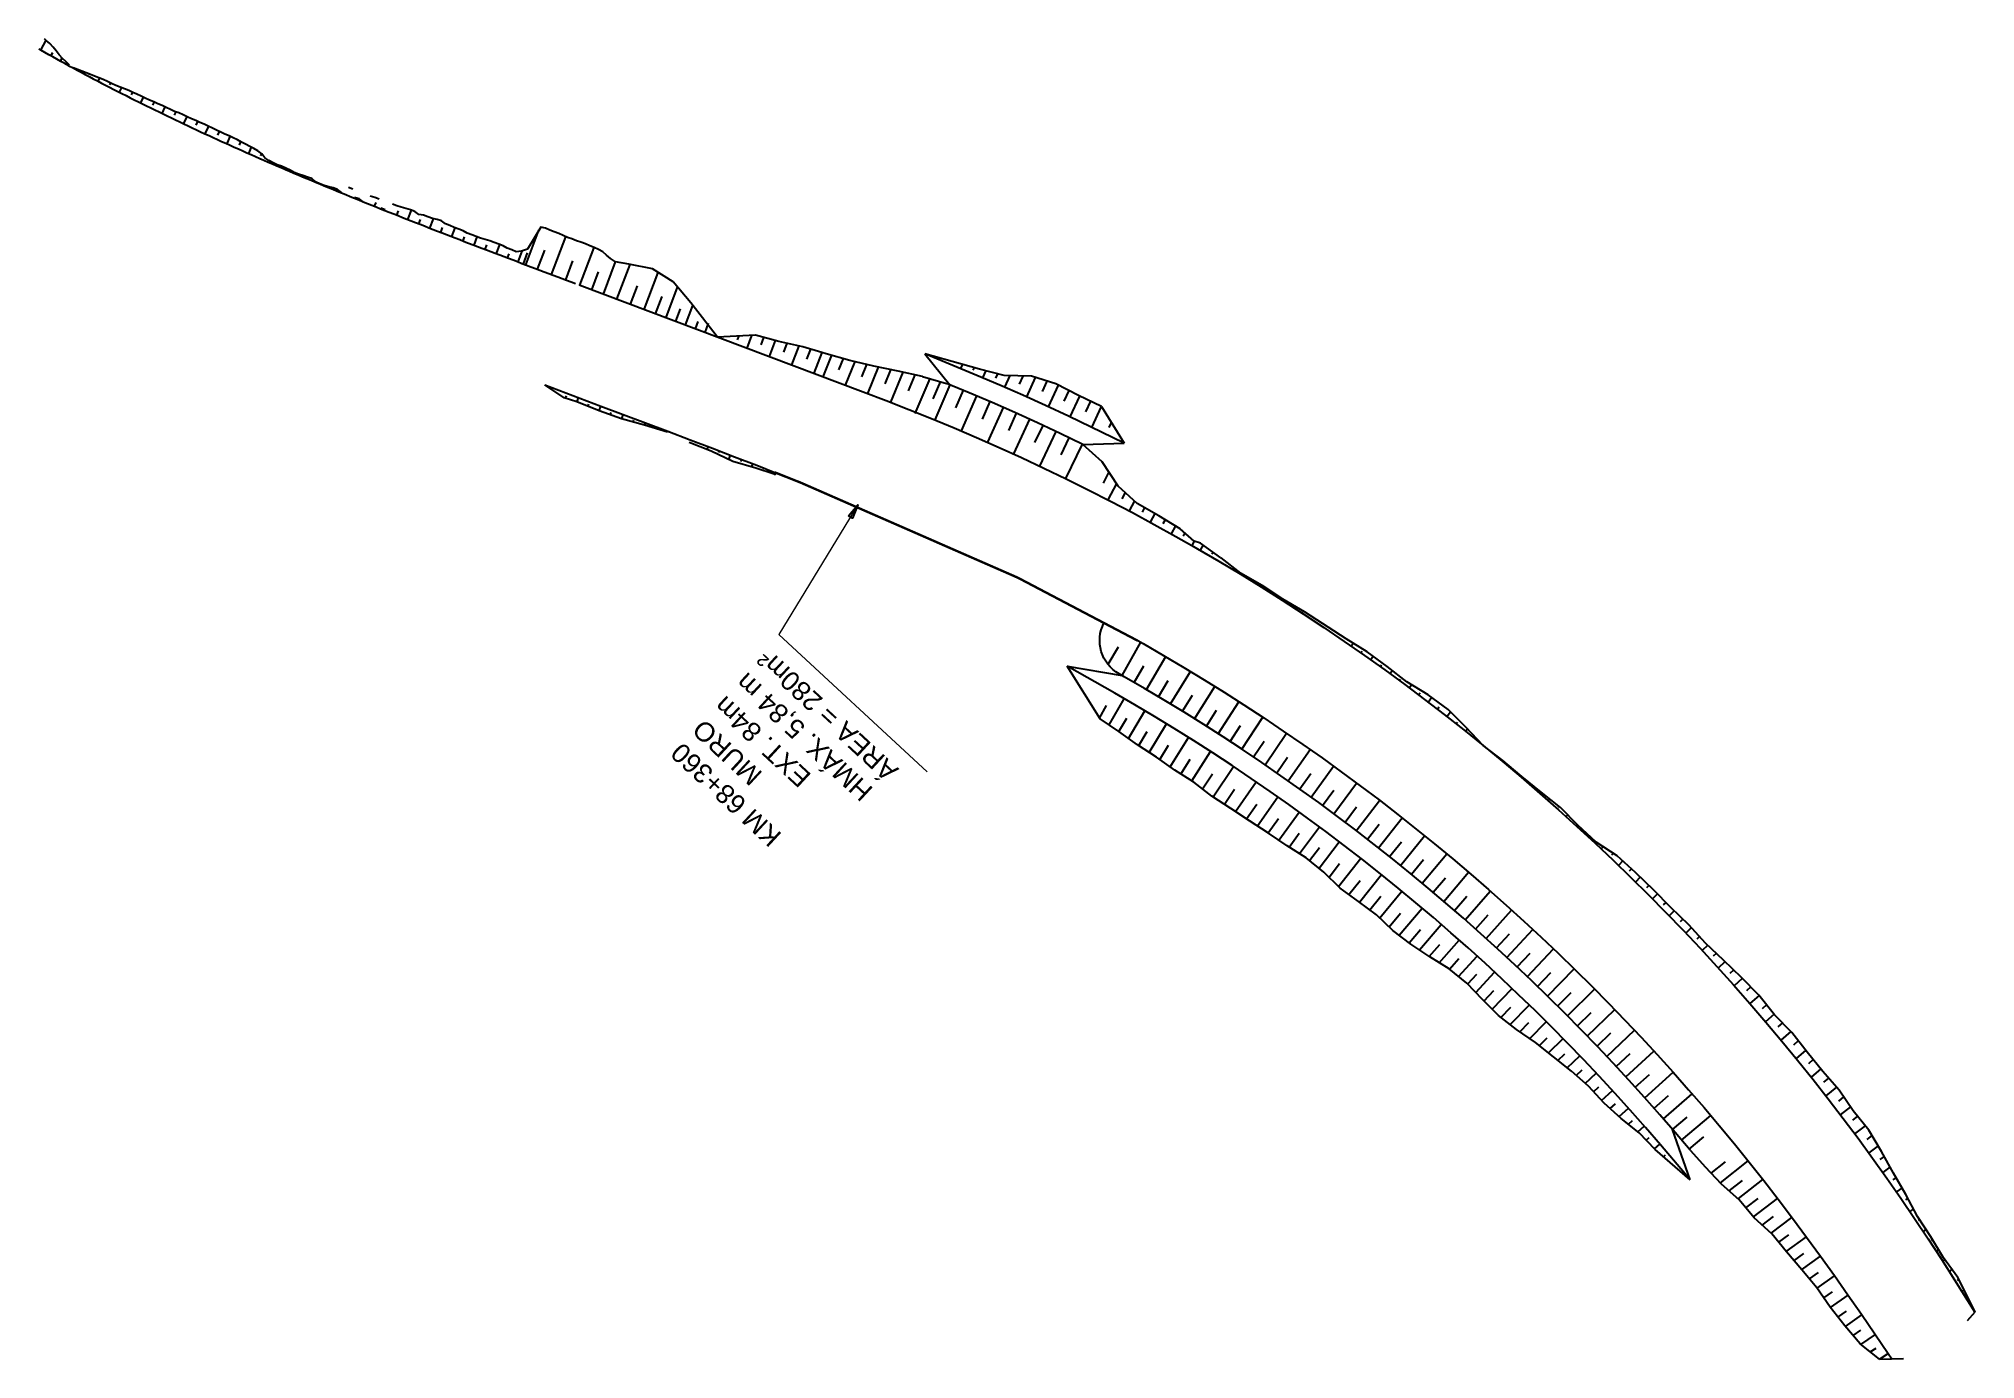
# Model space of a CAD drawing. Header units: metres. Extents: x 288738 to 324331, y 7399322 to 7465117.
# Drawn here: x 304101.4 to 304507.1, y 7439726.3 to 7440003.1 of the extents above; entities that cross this region are included whole.
import ezdxf

# ---------------------------------------------------------------- set-up
doc = ezdxf.new("R2010")
doc.units = ezdxf.units.M
doc.header["$LTSCALE"] = 10
for name, color, linetype in [('F-HZ-ATERRO-TALUDE', 110, 'Continuous'), ('F-HZ-CORTE-TALUDE', 10, 'Continuous'), ('F-HZ-MUROS', 210, 'Continuous'), ('F-HZ-PIANO-CORTE', 10, 'Continuous'), ('F-HZ-TALUDE', 2, 'Continuous')]:
    doc.layers.add(name, color=color, linetype=linetype)
doc.layers.add('U-HZ-TEXTO-MUROS', color=2, linetype='Continuous', lineweight=0)
doc.styles.add('ARIAL', font='arial.ttf')
doc.styles.add('DIM', font='arial.ttf', dxfattribs={"width": 0.8})
doc.dimstyles.new('U-1_2000', dxfattribs={"dimscale": 2, "dimtxt": 1.5, "dimasz": 0.75, "dimexe": 0.75, "dimexo": 0.75, "dimgap": 0.25, "dimtad": 1, "dimzin": 4, "dimtxsty": 'DIM', "dimblk": 'ARCHTICK', "dimcen": 0.7, "dimdle": 0.75, "dimclrd": 256, "dimclre": 256, "dimclrt": 256, "dimaunit": 1, "dimadec": 3, "dimazin": 2, "dimtfac": 1, "dimtofl": 0, "dimtmove": 0, "dimatfit": 3, "dimldrblk": 'CLOSEDBLANK', "dimfxl": 0, "dimtolj": 1, "dimtzin": 0, "dimlwd": -1, "dimlwe": -1, "dimarcsym": 0})

msp = doc.modelspace()

# ---------------------------------------------------------------- texts
at = {"layer": 'U-HZ-TEXTO-MUROS', "linetype": 'Continuous', "lineweight": -3, "insert": (304254.334, 7439875.447), "char_height": 4, "attachment_point": 9, "rotation": 137.23135, "style": 'ARIAL'}
msp.add_mtext('KM 68+360\\PMURO \\P\\pi-16,l16,t16;EXT.^I84m\\P\\pi0,l0,tz;HMÁX. 5,84 m\\PÁREA = 280m²', dxfattribs=at)

# ---------------------------------------------------------------- blocks, each defined once
blk = doc.blocks.new('_ArchTick')
at = {"color": 0, "linetype": 'ByBlock', "const_width": 0.15}
blk.add_lwpolyline([(-0.5, -0.5), (0.5, 0.5)], dxfattribs=at)

# ---------------------------------------------------------------- linework, layer by layer
at = {"layer": 'F-HZ-ATERRO-TALUDE', "linetype": 'Continuous', "lineweight": -3}
for p, q in [((304101.823, 7440000.651), (304102.981, 7440002.724)), ((304103.922, 7439999.484), (304104.322, 7440000.208)), ((304105.961, 7439998.362), (304106.319, 7439999.017)), ((304171.77, 7439967.943), (304172.083, 7439968.74)), ((304176.42, 7439966.092), (304176.757, 7439966.96)), ((304178.742, 7439965.176), (304179.486, 7439967.102)), ((304181.022, 7439964.282), (304181.377, 7439965.206)), ((304183.344, 7439963.377), (304184.094, 7439965.336)), ((304185.64, 7439962.486), (304186.014, 7439963.465)), ((304187.961, 7439961.589), (304188.664, 7439963.437)), ((304190.292, 7439960.692), (304190.626, 7439961.573)), ((304192.626, 7439959.796), (304193.284, 7439961.535)), ((304203.464, 7439955.678), (304206.206, 7439962.964)), ((304208.867, 7439953.637), (304211.85, 7439961.565)), ((304194.957, 7439958.906), (304195.313, 7439959.849)), ((304197.291, 7439958.017), (304198.01, 7439959.927)), ((304199.619, 7439957.133), (304199.947, 7439958.005)), ((304201.819, 7439956.3), (304202.673, 7439958.571)), ((304202.953, 7439955.871), (304203.819, 7439958.172)), ((304205.897, 7439954.758), (304207.41, 7439958.778)), ((304214.782, 7439951.406), (304217.752, 7439959.3)), ((304211.824, 7439952.521), (304213.322, 7439956.503)), ((304217.276, 7439950.466), (304218.683, 7439954.203)), ((304219.706, 7439949.55), (304222.258, 7439956.331)), ((304222.547, 7439948.48), (304225.289, 7439955.765)), ((304228.278, 7439946.32), (304231.199, 7439954.082)), ((304225.417, 7439947.398), (304226.879, 7439951.283)), ((304230.627, 7439945.434), (304231.996, 7439949.072)), ((304232.829, 7439944.604), (304235.237, 7439951.003)), ((304234.864, 7439943.837), (304235.853, 7439946.461)), ((304236.908, 7439943.067), (304238.458, 7439947.178)), ((304238.972, 7439942.289), (304239.541, 7439943.795)), ((304241.038, 7439941.51), (304241.762, 7439943.426)), ((304353.349, 7439890.747), (304353.397, 7439890.826)), ((304355.476, 7439889.437), (304355.621, 7439889.675)), ((304357.601, 7439888.127), (304357.698, 7439888.284)), ((304359.713, 7439886.793), (304359.886, 7439887.072)), ((304361.824, 7439885.459), (304361.901, 7439885.581)), ((304363.921, 7439884.103), (304364.129, 7439884.428)), ((304366.015, 7439882.745), (304366.149, 7439882.951)), ((304376.359, 7439875.76), (304376.789, 7439876.387)), ((304378.404, 7439874.333), (304378.655, 7439874.696)), ((304380.439, 7439872.892), (304380.969, 7439873.647)), ((304382.469, 7439871.441), (304382.733, 7439871.813)), ((304384.489, 7439869.979), (304384.989, 7439870.676)), ((304386.501, 7439868.506), (304386.726, 7439868.816)), ((304388.503, 7439867.024), (304388.992, 7439867.691)), ((304390.491, 7439865.533), (304390.81, 7439865.963)), ((304392.475, 7439864.033), (304393.219, 7439865.026)), ((304394.452, 7439862.514), (304394.84, 7439863.026)), ((304396.42, 7439860.993), (304397.172, 7439861.974)), ((304398.367, 7439859.463), (304398.659, 7439859.84)), ((304400.31, 7439857.928), (304400.72, 7439858.451)), ((304402.236, 7439856.379), (304402.338, 7439856.508)), ((304404.164, 7439854.824), (304404.183, 7439854.848)), ((304406.093, 7439853.235), (304406.131, 7439853.283)), ((304408.021, 7439851.647), (304408.156, 7439851.812))]:
    msp.add_line(p, q, dxfattribs=at)
at = {"layer": 'F-HZ-CORTE-TALUDE', "linetype": 'Continuous', "lineweight": -3}
msp.add_line((304173.06, 7439967.55), (304173.018, 7439967.444), dxfattribs=at)
at = {"layer": 'F-HZ-MUROS', "linetype": 'Continuous', "lineweight": -3, "const_width": 0.5}
msp.add_lwpolyline([(304331.661, 7439876.896), (304306.55, 7439890.103), (304261.1, 7439910.005), (304255.617, 7439912.184)], dxfattribs=at)
at = {"layer": 'F-HZ-MUROS', "linetype": 'Continuous', "lineweight": -3}
for points in [[(304505.532, 7439734.438), (304507.136, 7439736.282)], [(304487.113, 7439726.313), (304492.105, 7439726.469)]]:
    msp.add_lwpolyline(points, dxfattribs=at)
at = {"layer": 'F-HZ-PIANO-CORTE'}
for p, q in [((304109.438, 7439996.617), (304109.38, 7439996.51)), ((304111.799, 7439995.737), (304111.693, 7439995.535)), ((304114.134, 7439994.812), (304113.799, 7439994.169)), ((304116.433, 7439993.825), (304116.225, 7439993.42)), ((304118.724, 7439992.826), (304118.241, 7439991.874)), ((304121.028, 7439991.856), (304120.749, 7439991.3)), ((304123.29, 7439990.804), (304122.706, 7439989.625)), ((304125.575, 7439989.803), (304125.261, 7439989.16)), ((304127.852, 7439988.787), (304127.195, 7439987.421)), ((304130.118, 7439987.749), (304129.782, 7439987.043)), ((304132.398, 7439986.742), (304131.705, 7439985.263)), ((304134.682, 7439985.745), (304134.325, 7439984.972)), ((304136.951, 7439984.716), (304136.234, 7439983.146)), ((304139.202, 7439983.645), (304138.854, 7439982.873)), ((304141.463, 7439982.597), (304140.782, 7439981.068)), ((304143.703, 7439981.499), (304143.383, 7439980.771)), ((304145.914, 7439980.332), (304145.347, 7439979.028)), ((304148.057, 7439979.001), (304147.846, 7439978.511)), ((304150.056, 7439977.325), (304149.928, 7439977.024)), ((304152.336, 7439976.302), (304152.28, 7439976.168)), ((304154.588, 7439975.209), (304154.522, 7439975.051)), ((304156.921, 7439974.31), (304156.873, 7439974.194)), ((304159.19, 7439973.258), (304159.13, 7439973.109)), ((304161.472, 7439972.234), (304161.455, 7439972.191)), ((304163.869, 7439971.495), (304163.749, 7439971.196)), ((304168.457, 7439969.504), (304168.379, 7439969.309)), ((304248.048, 7439940.824), (304247.722, 7439939.969)), ((304250.749, 7439940.885), (304249.736, 7439938.232)), ((304253.265, 7439940.454), (304252.67, 7439938.902)), ((304255.699, 7439939.806), (304254.414, 7439936.469)), ((304258.161, 7439939.225), (304257.457, 7439937.406)), ((304260.637, 7439938.677), (304259.093, 7439934.705)), ((304263.077, 7439938.033), (304262.255, 7439935.928)), ((304265.498, 7439937.336), (304263.772, 7439932.942)), ((304267.483, 7439936.729), (304265.701, 7439932.215)), ((304269.913, 7439936.048), (304268.977, 7439933.69)), ((304272.357, 7439935.396), (304270.379, 7439930.451)), ((304274.819, 7439934.786), (304273.769, 7439932.178)), ((304277.3, 7439934.214), (304275.058, 7439928.687)), ((304279.861, 7439933.694), (304278.653, 7439930.74)), ((304282.422, 7439933.167), (304279.829, 7439926.876)), ((304284.93, 7439932.637), (304283.545, 7439929.304)), ((304294.944, 7439934.84), (304294.553, 7439933.929)), ((304297.377, 7439934.162), (304297.12, 7439933.567)), ((304299.821, 7439933.5), (304299.167, 7439932.001)), ((304302.274, 7439932.853), (304301.87, 7439931.935)), ((304288.095, 7439931.847), (304284.954, 7439924.49)), ((304290.314, 7439931.286), (304288.729, 7439927.614)), ((304292.266, 7439930.547), (304289.124, 7439923.189)), ((304295.068, 7439929.386), (304293.482, 7439925.714)), ((304304.841, 7439932.452), (304303.759, 7439930.024)), ((304307.559, 7439932.376), (304306.803, 7439930.696)), ((304310.185, 7439932.075), (304308.33, 7439927.998)), ((304312.612, 7439931.325), (304311.609, 7439929.144)), ((304314.998, 7439930.48), (304312.879, 7439925.923)), ((304317.239, 7439929.318), (304316.191, 7439927.09)), ((304211.798, 7439927.686), (304211.992, 7439928.201)), ((304214.192, 7439926.967), (304214.52, 7439927.838)), ((304216.505, 7439926.018), (304216.682, 7439926.488)), ((304218.819, 7439925.071), (304219.198, 7439926.078)), ((304221.177, 7439924.241), (304221.357, 7439924.719)), ((304297.864, 7439928.208), (304294.661, 7439920.877)), ((304300.656, 7439927.014), (304299.038, 7439923.356)), ((304303.438, 7439925.794), (304300.167, 7439918.493)), ((304306.217, 7439924.564), (304304.564, 7439920.922)), ((304319.484, 7439928.166), (304317.406, 7439923.799)), ((304321.76, 7439927.08), (304320.709, 7439924.897)), ((304324.029, 7439925.977), (304321.951, 7439921.611)), ((304223.536, 7439923.413), (304223.876, 7439924.317)), ((304225.944, 7439922.743), (304226.076, 7439923.091)), ((304228.353, 7439922.072), (304228.537, 7439922.562)), ((304230.744, 7439921.342), (304230.808, 7439921.511)), ((304233.135, 7439920.612), (304233.206, 7439920.799)), ((304308.985, 7439923.306), (304305.642, 7439916.038)), ((304311.748, 7439922.036), (304310.058, 7439918.41)), ((304314.504, 7439920.745), (304311.084, 7439913.513)), ((304326.118, 7439922.66), (304325.592, 7439921.568)), ((304239.292, 7439918.489), (304239.182, 7439918.199)), ((304241.628, 7439917.599), (304241.391, 7439916.977)), ((304243.963, 7439916.705), (304243.82, 7439916.333)), ((304317.252, 7439919.433), (304315.521, 7439915.827)), ((304319.995, 7439918.111), (304316.494, 7439910.918)), ((304246.297, 7439915.808), (304245.945, 7439914.894)), ((304248.629, 7439914.908), (304248.463, 7439914.48)), ((304250.96, 7439914.005), (304250.705, 7439913.349)), ((304253.29, 7439913.097), (304253.19, 7439912.844)), ((304325.58, 7439912.269), (304324.391, 7439909.916)), ((304327.176, 7439909.839), (304325.428, 7439906.427)), ((304329.029, 7439907.938), (304328.337, 7439906.604)), ((304330.953, 7439906.191), (304329.858, 7439904.108)), ((304333.053, 7439904.789), (304332.558, 7439903.859)), ((304335.231, 7439903.537), (304334.262, 7439901.741)), ((304337.393, 7439902.257), (304336.923, 7439901.398)), ((304339.545, 7439900.961), (304338.64, 7439899.326)), ((304341.579, 7439899.456), (304341.199, 7439898.779)), ((304343.508, 7439897.773), (304342.994, 7439896.868)), ((304345.377, 7439896.97), (304344.74, 7439895.858)), ((304347.412, 7439895.481), (304347.155, 7439895.039)), ((304328.379, 7439869.616), (304332.339, 7439876.567)), ((304325.461, 7439871.959), (304327.602, 7439875.608)), ((304333.477, 7439866.663), (304337.531, 7439873.56)), ((304330.93, 7439868.144), (304332.934, 7439871.606)), ((304336.011, 7439865.159), (304338.06, 7439868.594)), ((304338.535, 7439863.641), (304342.681, 7439870.483)), ((304325.661, 7439859.261), (304328.829, 7439864.738)), ((304341.052, 7439862.109), (304343.148, 7439865.516)), ((304343.553, 7439860.553), (304347.791, 7439867.338)), ((304348.53, 7439857.399), (304352.859, 7439864.127)), ((304323.623, 7439860.659), (304325.143, 7439863.324)), ((304327.719, 7439857.863), (304329.364, 7439860.67)), ((304329.745, 7439856.414), (304333.176, 7439862.191)), ((304346.048, 7439858.987), (304348.19, 7439862.365)), ((304353.466, 7439854.181), (304357.885, 7439860.85)), ((304331.862, 7439854.917), (304333.648, 7439857.881)), ((304334.027, 7439853.5), (304337.678, 7439859.48)), ((304338.449, 7439850.441), (304342.321, 7439856.607)), ((304351.002, 7439855.796), (304353.189, 7439859.145)), ((304355.913, 7439852.541), (304358.145, 7439855.86)), ((304358.353, 7439850.891), (304362.862, 7439857.499)), ((304336.257, 7439852), (304338.131, 7439855.026)), ((304340.693, 7439848.965), (304342.661, 7439852.055)), ((304342.979, 7439847.555), (304346.93, 7439853.674)), ((304360.781, 7439849.222), (304363.057, 7439852.511)), ((304363.196, 7439847.535), (304367.794, 7439854.082)), ((304345.247, 7439845.865), (304347.291, 7439848.986)), ((304347.496, 7439844.153), (304351.734, 7439850.529)), ((304352.168, 7439841.083), (304356.45, 7439847.345)), ((304365.605, 7439845.839), (304367.926, 7439849.097)), ((304367.995, 7439844.117), (304372.681, 7439850.601)), ((304412.135, 7439848.442), (304412.07, 7439848.364)), ((304349.834, 7439842.621), (304351.965, 7439845.782)), ((304356.757, 7439838.077), (304361.036, 7439844.165)), ((304370.379, 7439842.385), (304372.743, 7439845.612)), ((304372.749, 7439840.636), (304377.521, 7439847.057)), ((304377.456, 7439837.092), (304382.315, 7439843.448)), ((304414.077, 7439846.865), (304413.898, 7439846.654)), ((304416.019, 7439845.288), (304415.905, 7439845.154)), ((304417.992, 7439843.744), (304417.666, 7439843.368)), ((304354.452, 7439839.565), (304356.6, 7439842.665)), ((304359.016, 7439836.634), (304361.14, 7439839.616)), ((304361.222, 7439835.114), (304365.473, 7439841.004)), ((304375.106, 7439838.869), (304377.514, 7439842.063)), ((304382.11, 7439833.479), (304387.054, 7439839.769)), ((304419.969, 7439842.203), (304419.754, 7439841.958)), ((304421.749, 7439840.437), (304421.398, 7439840.04)), ((304363.357, 7439833.663), (304365.478, 7439836.564)), ((304365.546, 7439832.284), (304369.71, 7439837.908)), ((304379.787, 7439835.291), (304382.238, 7439838.452)), ((304386.717, 7439829.805), (304391.745, 7439836.028)), ((304423.494, 7439838.634), (304423.374, 7439838.499)), ((304425.31, 7439836.911), (304425.093, 7439836.672)), ((304427.145, 7439835.212), (304427.037, 7439835.093)), ((304367.671, 7439830.827), (304369.74, 7439833.587)), ((304369.678, 7439829.214), (304373.896, 7439834.77)), ((304373.742, 7439825.38), (304378.379, 7439831.324)), ((304384.421, 7439831.652), (304386.914, 7439834.78)), ((304391.275, 7439826.072), (304396.387, 7439832.226)), ((304429.18, 7439833.728), (304428.751, 7439833.263)), ((304431.302, 7439832.333), (304430.935, 7439831.939)), ((304371.751, 7439827.348), (304373.947, 7439830.2)), ((304378.108, 7439822.105), (304382.734, 7439827.882)), ((304389.005, 7439827.95), (304391.54, 7439831.044)), ((304393.535, 7439824.183), (304396.112, 7439827.242)), ((304395.784, 7439822.279), (304400.978, 7439828.364)), ((304433.262, 7439830.759), (304432.371, 7439829.814)), ((304435.122, 7439829.077), (304434.645, 7439828.577)), ((304436.951, 7439827.363), (304435.954, 7439826.326)), ((304375.904, 7439823.717), (304378.232, 7439826.662)), ((304380.268, 7439820.52), (304382.56, 7439823.345)), ((304382.352, 7439818.839), (304386.962, 7439824.449)), ((304398.016, 7439820.356), (304400.633, 7439823.381)), ((304400.24, 7439818.424), (304405.516, 7439824.438)), ((304438.755, 7439825.621), (304438.243, 7439825.094)), ((304440.538, 7439823.857), (304439.497, 7439822.799)), ((304384.335, 7439816.925), (304386.726, 7439819.796)), ((304386.45, 7439815.17), (304391.258, 7439820.87)), ((304402.446, 7439816.472), (304405.104, 7439819.461)), ((304404.641, 7439814.506), (304409.997, 7439820.449)), ((304442.297, 7439822.069), (304441.775, 7439821.545)), ((304444.076, 7439820.301), (304443.002, 7439819.233)), ((304388.526, 7439813.611), (304390.898, 7439816.389)), ((304390.669, 7439812.127), (304395.267, 7439817.445)), ((304406.825, 7439812.529), (304409.523, 7439815.482)), ((304408.99, 7439810.532), (304414.426, 7439816.401)), ((304445.886, 7439818.564), (304445.312, 7439817.999)), ((304447.659, 7439816.789), (304446.468, 7439815.629)), ((304449.355, 7439814.939), (304448.769, 7439814.375)), ((304392.718, 7439810.733), (304394.938, 7439813.271)), ((304394.832, 7439809.409), (304399.031, 7439814.153)), ((304398.878, 7439806.537), (304402.755, 7439810.818)), ((304411.147, 7439808.525), (304413.885, 7439811.442)), ((304413.287, 7439806.5), (304418.801, 7439812.296)), ((304451.078, 7439813.116), (304449.893, 7439811.987)), ((304452.883, 7439811.37), (304452.236, 7439810.76)), ((304396.951, 7439808.083), (304398.926, 7439810.289)), ((304400.787, 7439804.969), (304402.697, 7439807.053)), ((304402.501, 7439803.189), (304406.442, 7439807.44)), ((304415.414, 7439804.462), (304418.19, 7439807.341)), ((304417.531, 7439802.413), (304423.123, 7439808.134)), ((304454.692, 7439809.626), (304453.279, 7439808.308)), ((304456.512, 7439807.89), (304455.732, 7439807.17)), ((304404.218, 7439801.415), (304406.246, 7439803.576)), ((304405.95, 7439799.657), (304410.089, 7439804.019)), ((304419.627, 7439800.343), (304422.442, 7439803.184)), ((304421.715, 7439798.264), (304427.383, 7439803.909)), ((304458.328, 7439806.147), (304456.624, 7439804.591)), ((304460.094, 7439804.357), (304459.185, 7439803.536)), ((304407.738, 7439797.96), (304409.819, 7439800.128)), ((304409.702, 7439796.444), (304413.696, 7439800.557)), ((304423.785, 7439796.169), (304426.639, 7439798.972)), ((304425.842, 7439794.059), (304431.586, 7439799.627)), ((304461.856, 7439802.561), (304459.928, 7439800.839)), ((304463.421, 7439800.59), (304462.49, 7439799.767)), ((304411.702, 7439794.959), (304413.594, 7439796.886)), ((304413.776, 7439793.544), (304417.263, 7439797.054)), ((304427.889, 7439791.941), (304430.78, 7439794.706)), ((304429.914, 7439789.801), (304435.733, 7439795.291)), ((304464.985, 7439798.619), (304463.19, 7439797.049)), ((304466.727, 7439796.804), (304465.763, 7439795.97)), ((304468.479, 7439794.995), (304466.409, 7439793.223)), ((304415.803, 7439792.075), (304417.418, 7439793.681)), ((304417.753, 7439790.523), (304420.79, 7439793.51)), ((304433.93, 7439785.49), (304439.822, 7439790.901)), ((304470.061, 7439793.04), (304469.03, 7439792.167)), ((304471.619, 7439791.065), (304469.586, 7439789.362)), ((304419.697, 7439788.961), (304421.118, 7439790.342)), ((304421.633, 7439787.386), (304424.276, 7439789.925)), ((304423.538, 7439785.776), (304424.77, 7439786.947)), ((304431.93, 7439787.653), (304434.858, 7439790.378)), ((304473.203, 7439789.113), (304472.179, 7439788.264)), ((304474.792, 7439787.165), (304472.72, 7439785.467)), ((304425.417, 7439784.138), (304427.719, 7439786.3)), ((304427.174, 7439782.382), (304428.299, 7439783.427)), ((304428.854, 7439780.556), (304431.121, 7439782.636)), ((304435.914, 7439783.312), (304438.878, 7439785.997)), ((304437.889, 7439781.126), (304443.854, 7439786.457)), ((304476.42, 7439785.248), (304475.345, 7439784.376)), ((304478.063, 7439783.342), (304475.812, 7439781.537)), ((304430.661, 7439778.843), (304431.733, 7439779.815)), ((304432.524, 7439777.178), (304434.481, 7439778.933)), ((304439.84, 7439778.919), (304442.841, 7439781.564)), ((304441.782, 7439776.704), (304447.818, 7439781.954)), ((304479.561, 7439781.32), (304478.45, 7439780.439)), ((304480.983, 7439779.239), (304478.86, 7439777.574)), ((304434.469, 7439775.582), (304435.305, 7439776.323)), ((304436.441, 7439774.003), (304437.797, 7439775.191)), ((304443.709, 7439774.475), (304446.745, 7439777.08)), ((304445.618, 7439772.231), (304451.724, 7439777.399)), ((304482.494, 7439777.231), (304481.43, 7439776.405)), ((304484.067, 7439775.27), (304481.865, 7439773.577)), ((304438.193, 7439772.227), (304438.814, 7439772.765)), ((304439.908, 7439770.416), (304441.07, 7439771.411)), ((304447.203, 7439770.356), (304450.27, 7439772.923)), ((304485.492, 7439773.197), (304484.421, 7439772.382)), ((304486.782, 7439771.023), (304484.825, 7439769.548)), ((304441.802, 7439768.756), (304442.244, 7439769.13)), ((304451.813, 7439765.298), (304454.786, 7439767.707)), ((304453.735, 7439763.283), (304459.531, 7439767.921)), ((304488.049, 7439768.836), (304487.169, 7439768.179)), ((304489.292, 7439766.634), (304487.742, 7439765.487)), ((304455.585, 7439761.604), (304458.336, 7439763.78)), ((304457.457, 7439759.946), (304462.633, 7439763.997)), ((304490.541, 7439764.44), (304489.863, 7439763.942)), ((304491.801, 7439762.257), (304490.613, 7439761.394)), ((304459.088, 7439758.057), (304461.636, 7439760.028)), ((304460.686, 7439756.133), (304465.732, 7439759.998)), ((304493.034, 7439760.057), (304492.534, 7439759.697)), ((304462.511, 7439754.428), (304464.875, 7439756.219)), ((304464.357, 7439752.742), (304468.737, 7439756.029)), ((304494.218, 7439757.826), (304493.439, 7439757.269)), ((304495.451, 7439755.631), (304495.145, 7439755.414)), ((304465.957, 7439750.823), (304468.099, 7439752.415)), ((304467.537, 7439748.886), (304471.746, 7439751.984)), ((304496.801, 7439753.522), (304496.22, 7439753.114)), ((304498.142, 7439751.408), (304497.869, 7439751.217)), ((304469.149, 7439746.975), (304471.189, 7439748.463)), ((304470.762, 7439745.065), (304474.71, 7439747.918)), ((304499.457, 7439749.276), (304498.955, 7439748.928)), ((304500.8, 7439747.164), (304500.555, 7439746.996)), ((304472.374, 7439743.154), (304474.274, 7439744.515)), ((304473.982, 7439741.24), (304477.636, 7439743.835)), ((304502.254, 7439745.129), (304501.647, 7439744.715)), ((304503.657, 7439743.059), (304503.321, 7439742.831)), ((304475.407, 7439739.186), (304477.246, 7439740.482)), ((304476.837, 7439737.135), (304480.534, 7439739.72)), ((304504.808, 7439740.818), (304504.318, 7439740.488)), ((304478.373, 7439735.163), (304480.17, 7439736.409)), ((304479.915, 7439733.195), (304483.397, 7439735.593)), ((304481.522, 7439731.281), (304483.166, 7439732.404)), ((304483.161, 7439729.398), (304486.215, 7439731.472)), ((304485.131, 7439727.859), (304486.341, 7439728.676)), ((304487.102, 7439726.321), (304488.884, 7439727.517))]:
    msp.add_line(p, q, dxfattribs=at)
at = {"layer": 'F-HZ-TALUDE', "linetype": 'Continuous', "lineweight": -3}
for p, q in [((304167.226, 7439971.52), (304166.318, 7439971.891)), ((304173.976, 7439967.189), (304173.059, 7439967.551))]:
    msp.add_line(p, q, dxfattribs=at)
for points in [[(304107.817, 7439997.543), (304107.112, 7439998.264), (304106.388, 7439998.948), (304105.682, 7439999.662), (304105.061, 7440000.53), (304104.398, 7440001.316), (304103.702, 7440002.041), (304102.983, 7440002.722), (304102.617, 7440003.062)], [(304107.737, 7439997.395), (304106.89, 7439997.855), (304106.044, 7439998.317), (304105.198, 7439998.78), (304104.354, 7439999.245), (304103.51, 7439999.712), (304102.668, 7440000.18), (304101.826, 7440000.65), (304101.4, 7440000.889)], [(304107.737, 7439997.395), (304108.585, 7439996.937), (304109.435, 7439996.481), (304110.285, 7439996.026), (304111.135, 7439995.573), (304111.987, 7439995.122), (304112.84, 7439994.672), (304113.694, 7439994.224), (304114.548, 7439993.778), (304115.404, 7439993.333), (304116.26, 7439992.89), (304117.117, 7439992.449), (304117.975, 7439992.009), (304118.834, 7439991.572), (304119.694, 7439991.136), (304120.554, 7439990.701), (304121.416, 7439990.269), (304122.278, 7439989.838), (304123.142, 7439989.408), (304124.006, 7439988.981), (304124.871, 7439988.555), (304125.736, 7439988.131), (304126.603, 7439987.708), (304127.47, 7439987.287), (304128.339, 7439986.868), (304129.208, 7439986.451), (304130.078, 7439986.035), (304130.948, 7439985.621), (304131.821, 7439985.208), (304132.694, 7439984.796), (304133.568, 7439984.386), (304134.444, 7439983.977), (304135.32, 7439983.569), (304136.198, 7439983.163), (304137.077, 7439982.757), (304137.956, 7439982.353), (304138.837, 7439981.951), (304139.719, 7439981.549), (304140.602, 7439981.149), (304141.486, 7439980.75), (304142.371, 7439980.353), (304143.257, 7439979.956), (304144.144, 7439979.561), (304145.032, 7439979.167), (304145.922, 7439978.774), (304146.812, 7439978.382), (304147.703, 7439977.992), (304148.595, 7439977.602), (304149.488, 7439977.214), (304150.382, 7439976.827), (304151.277, 7439976.441), (304152.173, 7439976.055), (304153.07, 7439975.671), (304153.967, 7439975.288), (304154.866, 7439974.905), (304155.766, 7439974.524), (304156.666, 7439974.143), (304157.567, 7439973.764), (304158.469, 7439973.386), (304159.372, 7439973.008), (304160.276, 7439972.631), (304161.181, 7439972.255), (304162.087, 7439971.881), (304162.993, 7439971.506), (304163.9, 7439971.133), (304164.809, 7439970.761), (304165.718, 7439970.39), (304166.627, 7439970.019)], [(304164.835, 7439970.826), (304164.021, 7439971.432), (304163.114, 7439971.806), (304162.151, 7439972.04), (304161.203, 7439972.31), (304160.289, 7439972.661), (304159.395, 7439973.062), (304158.635, 7439973.79), (304157.688, 7439974.058), (304156.757, 7439974.364), (304155.816, 7439974.646), (304154.909, 7439975.008), (304154.07, 7439975.533), (304153.193, 7439975.965), (304152.285, 7439976.322), (304151.365, 7439976.649), (304150.489, 7439977.078), (304149.638, 7439977.564), (304148.8, 7439978.081), (304148.116, 7439978.952), (304147.337, 7439979.598), (304146.472, 7439980.043), (304145.609, 7439980.49), (304144.756, 7439980.957), (304143.893, 7439981.403), (304143.028, 7439981.839), (304142.156, 7439982.26), (304141.286, 7439982.683), (304140.411, 7439983.094), (304139.534, 7439983.498), (304138.65, 7439983.888), (304137.778, 7439984.301), (304136.916, 7439984.734), (304136.036, 7439985.128), (304135.159, 7439985.527), (304134.283, 7439985.927), (304133.398, 7439986.306), (304132.514, 7439986.688), (304131.641, 7439987.092), (304130.774, 7439987.507), (304129.869, 7439987.841), (304128.987, 7439988.224), (304128.133, 7439988.666), (304127.25, 7439989.047), (304126.375, 7439989.446), (304125.497, 7439989.838), (304124.614, 7439990.219), (304123.734, 7439990.609), (304122.853, 7439990.996), (304121.987, 7439991.413), (304121.113, 7439991.815), (304120.249, 7439992.238), (304119.349, 7439992.589), (304118.444, 7439992.932), (304117.53, 7439993.257), (304116.68, 7439993.708), (304115.809, 7439994.119), (304114.929, 7439994.512), (304114.022, 7439994.854), (304113.116, 7439995.198), (304112.227, 7439995.577), (304111.318, 7439995.917), (304110.397, 7439996.237), (304109.495, 7439996.593), (304108.598, 7439996.96)], [(304166.627, 7439970.019), (304167.538, 7439969.649), (304168.449, 7439969.28), (304169.362, 7439968.912), (304170.274, 7439968.544), (304171.188, 7439968.177), (304172.102, 7439967.81)], [(304169.362, 7439968.913), (304168.53, 7439969.482), (304167.586, 7439969.77)], [(304172.731, 7439969.412), (304171.808, 7439969.752), (304170.874, 7439970.064)], [(304172.102, 7439967.81), (304173.017, 7439967.444), (304173.933, 7439967.079), (304174.85, 7439966.714), (304175.767, 7439966.35), (304176.685, 7439965.987), (304177.604, 7439965.624), (304178.523, 7439965.262), (304179.443, 7439964.901), (304180.364, 7439964.539), (304181.286, 7439964.179), (304182.208, 7439963.819), (304183.131, 7439963.459), (304184.054, 7439963.1), (304184.979, 7439962.742), (304185.903, 7439962.384), (304186.829, 7439962.026), (304187.755, 7439961.669), (304188.681, 7439961.311), (304189.609, 7439960.954), (304190.536, 7439960.598), (304191.465, 7439960.242), (304192.394, 7439959.886), (304193.323, 7439959.53), (304194.253, 7439959.174), (304195.184, 7439958.819), (304196.115, 7439958.464), (304197.047, 7439958.11), (304197.979, 7439957.755), (304198.912, 7439957.401), (304199.846, 7439957.047), (304200.78, 7439956.693), (304201.714, 7439956.34), (304202.649, 7439955.986), (304203.584, 7439955.632), (304204.52, 7439955.279), (304205.455, 7439954.925), (304206.391, 7439954.572), (304207.326, 7439954.218), (304208.262, 7439953.865), (304209.197, 7439953.512), (304210.133, 7439953.159), (304211.069, 7439952.806), (304212.004, 7439952.453), (304212.94, 7439952.1), (304213.876, 7439951.748)], [(304222.258, 7439956.331), (304222.043, 7439956.414), (304221.184, 7439956.973), (304220.387, 7439957.694), (304219.572, 7439958.368), (304218.689, 7439958.859), (304217.782, 7439959.289), (304216.85, 7439959.651), (304215.931, 7439960.047), (304215.004, 7439960.425), (304214.054, 7439960.74), (304213.127, 7439961.115), (304212.175, 7439961.423), (304211.257, 7439961.825), (304210.34, 7439962.227), (304209.413, 7439962.603), (304208.483, 7439962.971), (304207.558, 7439963.352), (304206.565, 7439963.553), (304203.78, 7439958.991), (304202.534, 7439958.518), (304201.429, 7439958.418), (304200.501, 7439958.788), (304199.573, 7439959.156), (304198.687, 7439959.635), (304197.771, 7439960.03), (304196.815, 7439960.321), (304195.901, 7439960.719), (304194.949, 7439961.017), (304193.983, 7439961.276), (304193.05, 7439961.622), (304192.118, 7439961.967), (304191.196, 7439962.338), (304190.302, 7439962.781), (304189.385, 7439963.164), (304188.457, 7439963.515), (304187.555, 7439963.934), (304186.622, 7439964.269), (304185.797, 7439964.886), (304184.846, 7439965.171), (304183.868, 7439965.385), (304182.932, 7439965.705), (304182.019, 7439966.087), (304181.018, 7439966.237), (304180.194, 7439966.848), (304179.265, 7439967.182), (304178.315, 7439967.46), (304177.364, 7439967.737), (304176.428, 7439968.05), (304175.509, 7439968.405)], [(304243.639, 7439940.53), (304238.005, 7439947.692), (304234.313, 7439952.108), (304229.999, 7439954.843), (304225.024, 7439955.817), (304222.258, 7439956.331)], [(304214.616, 7439951.469), (304274.161, 7439929.026), (304278.93, 7439927.225), (304283.692, 7439925.377), (304288.443, 7439923.472), (304293.181, 7439921.51), (304297.905, 7439919.49), (304302.615, 7439917.414), (304307.311, 7439915.28), (304311.991, 7439913.089), (304316.654, 7439910.84), (304321.299, 7439908.535), (304325.927, 7439906.172), (304330.53, 7439903.755), (304335.106, 7439901.286), (304339.653, 7439898.764), (304342.994, 7439896.868)], [(304286.582, 7439932.289), (304281.456, 7439933.371), (304276.339, 7439934.409), (304271.327, 7439935.651), (304266.392, 7439937.034), (304265.498, 7439937.336), (304261.501, 7439938.486), (304256.494, 7439939.594), (304251.581, 7439940.904), (304243.639, 7439940.53)], [(304324.037, 7439925.994), (304319.215, 7439928.294), (304314.485, 7439930.746), (304309.374, 7439932.325), (304303.667, 7439932.485), (304298.534, 7439933.839), (304287.04, 7439937.042)], [(304328.85, 7439918.282), (304317.141, 7439923.927), (304312.36, 7439926.166), (304307.569, 7439928.343), (304302.769, 7439930.46), (304297.96, 7439932.517), (304287.04, 7439937.042)], [(304207.445, 7439930.501), (304219.177, 7439926.086), (304223.856, 7439924.325), (304228.533, 7439922.563), (304233.206, 7439920.799), (304237.873, 7439919.03), (304242.536, 7439917.253), (304247.19, 7439915.465), (304251.838, 7439913.665), (304255.618, 7439912.187)], [(304320.158, 7439918.032), (304315.424, 7439920.314), (304310.677, 7439922.537), (304305.918, 7439924.7), (304301.148, 7439926.804), (304296.367, 7439928.848), (304291.577, 7439930.832)], [(304233.135, 7439920.612), (304228.348, 7439922.073), (304223.515, 7439923.419), (304218.797, 7439925.078), (304214.169, 7439926.976), (304211.51, 7439927.772)], [(304255.465, 7439911.798), (304251.611, 7439913.084), (304246.813, 7439914.486), (304242.291, 7439916.615), (304237.663, 7439918.476)], [(304349.07, 7439894.268), (304344.84, 7439897.363), (304343.508, 7439897.773), (304340.542, 7439900.361), (304336.066, 7439903.056), (304331.537, 7439905.661), (304327.532, 7439909.297), (304324.21, 7439914.356)], [(304342.994, 7439896.868), (304344.171, 7439896.191), (304348.659, 7439893.566), (304353.116, 7439890.891), (304357.542, 7439888.165), (304361.936, 7439885.388), (304366.299, 7439882.562), (304370.628, 7439879.686), (304374.924, 7439876.762), (304379.186, 7439873.788), (304383.413, 7439870.767), (304387.605, 7439867.697), (304391.762, 7439864.58), (304395.882, 7439861.416), (304399.966, 7439858.206), (304404.012, 7439854.949), (304408.021, 7439851.647)], [(304366.573, 7439882.986), (304362.09, 7439885.631), (304357.736, 7439888.479), (304353.206, 7439891.041)], [(304331.685, 7439876.939), (304331.685, 7439876.939), (304332.807, 7439876.3), (304337.087, 7439873.824), (304341.339, 7439871.3), (304345.562, 7439868.729), (304349.757, 7439866.111), (304353.922, 7439863.447), (304358.057, 7439860.737), (304362.162, 7439857.981), (304366.236, 7439855.179), (304370.279, 7439852.332), (304374.29, 7439849.441), (304378.269, 7439846.505), (304382.214, 7439843.525), (304386.127, 7439840.502), (304390.005, 7439837.435), (304393.849, 7439834.326), (304397.659, 7439831.174), (304401.433, 7439827.979), (304405.171, 7439824.743), (304408.873, 7439821.466), (304412.539, 7439818.148), (304416.167, 7439814.789), (304419.758, 7439811.39), (304423.311, 7439807.951), (304426.826, 7439804.473), (304430.301, 7439800.957), (304433.738, 7439797.402), (304437.134, 7439793.809), (304440.491, 7439790.178), (304443.807, 7439786.51), (304447.082, 7439782.806), (304450.315, 7439779.066), (304453.507, 7439775.29), (304456.657, 7439771.478), (304459.764, 7439767.632), (304462.828, 7439763.749), (304465.858, 7439759.835), (304468.845, 7439755.886), (304471.801, 7439751.91), (304474.72, 7439747.904), (304477.609, 7439743.873), (304480.467, 7439739.816), (304483.298, 7439735.737), (304486.103, 7439731.637), (304488.884, 7439727.517), (304489.636, 7439726.392)], [(304408.156, 7439851.812), (304404.026, 7439854.967), (304400.411, 7439858.776), (304396.68, 7439862.46), (304392.495, 7439865.562), (304388.028, 7439868.277), (304383.939, 7439871.505), (304379.716, 7439874.551), (304375.302, 7439877.319)], [(304447.389, 7439763.94), (304441.194, 7439771.268), (304438.048, 7439774.908), (304434.861, 7439778.512), (304431.634, 7439782.081), (304428.368, 7439785.614), (304425.063, 7439789.11), (304421.72, 7439792.569), (304418.338, 7439795.991), (304414.918, 7439799.375), (304411.461, 7439802.721), (304407.967, 7439806.028), (304404.436, 7439809.296), (304400.869, 7439812.525), (304397.267, 7439815.714), (304393.629, 7439818.863), (304389.957, 7439821.971), (304386.25, 7439825.038), (304382.51, 7439828.064), (304378.736, 7439831.048), (304374.929, 7439833.99), (304371.09, 7439836.889), (304367.219, 7439839.746), (304363.316, 7439842.559), (304359.382, 7439845.329), (304355.418, 7439848.055), (304351.424, 7439850.737), (304347.4, 7439853.374), (304343.347, 7439855.966), (304339.265, 7439858.514), (304335.156, 7439861.015), (304331.019, 7439863.471), (304326.855, 7439865.881), (304316.841, 7439871.582)], [(304447.406, 7439763.919), (304440.037, 7439770.28), (304436.739, 7439773.764), (304432.947, 7439776.801), (304429.362, 7439780.004), (304426.128, 7439783.519), (304422.512, 7439786.671), (304418.786, 7439789.702), (304415.032, 7439792.687), (304411.039, 7439795.411), (304407.258, 7439798.33), (304403.926, 7439801.711), (304400.627, 7439805.135), (304396.917, 7439808.11), (304392.836, 7439810.653), (304388.896, 7439813.333), (304385.109, 7439816.178), (304381.697, 7439819.472), (304377.879, 7439822.273), (304374.06, 7439825.066), (304370.671, 7439828.416), (304366.979, 7439831.383), (304362.963, 7439833.911), (304359.07, 7439836.6), (304355.081, 7439839.147), (304351.143, 7439841.763), (304347.19, 7439844.354), (304343.446, 7439847.267), (304339.42, 7439849.75), (304335.557, 7439852.498), (304331.595, 7439855.092), (304327.728, 7439857.857), (304323.797, 7439860.528), (304316.841, 7439871.582)], [(304447.369, 7439770.159), (304444.234, 7439773.867), (304441.059, 7439777.541), (304437.843, 7439781.178), (304434.586, 7439784.78), (304431.29, 7439788.345), (304427.955, 7439791.874), (304424.58, 7439795.365), (304421.167, 7439798.818), (304417.716, 7439802.234), (304414.227, 7439805.61), (304410.7, 7439808.948), (304407.137, 7439812.247), (304403.537, 7439815.505), (304399.902, 7439818.724), (304396.231, 7439821.902), (304392.524, 7439825.038), (304388.783, 7439828.134), (304385.008, 7439831.188), (304381.2, 7439834.199), (304377.358, 7439837.168), (304373.483, 7439840.095), (304369.576, 7439842.978), (304365.637, 7439845.817), (304361.667, 7439848.612), (304357.666, 7439851.364), (304353.635, 7439854.07), (304349.574, 7439856.732), (304345.483, 7439859.348), (304341.364, 7439861.919), (304337.217, 7439864.443), (304333.042, 7439866.922), (304328.839, 7439869.354), (304327.737, 7439869.981)], [(304408.021, 7439851.647), (304411.991, 7439848.3), (304415.922, 7439844.907), (304419.814, 7439841.471), (304423.666, 7439837.991), (304427.478, 7439834.467), (304431.249, 7439830.901), (304434.978, 7439827.292), (304438.666, 7439823.641), (304442.311, 7439819.949), (304445.914, 7439816.216), (304449.473, 7439812.443), (304452.988, 7439808.63), (304456.46, 7439804.778), (304459.887, 7439800.887), (304463.268, 7439796.957), (304466.605, 7439792.99), (304469.895, 7439788.986), (304473.139, 7439784.946), (304476.336, 7439780.869), (304479.482, 7439776.762), (304482.576, 7439772.627), (304485.618, 7439768.464), (304488.606, 7439764.275), (304491.542, 7439760.06), (304494.425, 7439755.819), (304497.256, 7439751.554), (304500.033, 7439747.264), (304502.762, 7439742.955), (304507.04, 7439736.171)], [(304507.136, 7439736.282), (304503.466, 7439743.433), (304500.499, 7439747.585), (304497.812, 7439751.943), (304495.048, 7439756.261), (304492.62, 7439760.838), (304490.031, 7439765.323), (304487.474, 7439769.856), (304484.815, 7439774.339), (304481.564, 7439778.388), (304478.621, 7439782.694), (304475.217, 7439786.644), (304471.923, 7439790.681), (304468.692, 7439794.775), (304465.06, 7439798.524), (304461.816, 7439802.612), (304458.152, 7439806.325), (304454.376, 7439809.927), (304450.63, 7439813.549), (304447.111, 7439817.387), (304443.356, 7439820.993), (304439.706, 7439824.704), (304435.961, 7439828.319), (304432.1, 7439831.81), (304427.694, 7439834.703), (304423.883, 7439838.233), (304420.258, 7439841.977), (304416.154, 7439845.178), (304412.12, 7439848.454)], [(304487.102, 7439726.321), (304482.996, 7439729.526), (304479.802, 7439733.329), (304476.765, 7439737.227), (304473.957, 7439741.278), (304470.773, 7439745.052), (304467.595, 7439748.816), (304464.49, 7439752.62), (304460.815, 7439755.977), (304457.693, 7439759.737), (304453.987, 7439763.018), (304450.622, 7439766.547)]]:
    msp.add_lwpolyline(points, dxfattribs=at)
at = {"layer": 'F-HZ-TALUDE'}
for points in [[(304287.04, 7439937.042), (304292.266, 7439930.547)], [(304211.51, 7439927.772), (304207.445, 7439930.501)], [(304286.582, 7439932.289), (304291.577, 7439930.832)], [(304324.037, 7439925.994), (304328.85, 7439918.282)], [(304320.158, 7439918.032), (304328.85, 7439918.282)], [(304324.21, 7439914.356), (304320.158, 7439918.032)], [(304349.07, 7439894.268), (304353.206, 7439891.041)], [(304375.302, 7439877.319), (304366.573, 7439882.986)], [(304412.135, 7439848.442), (304408.156, 7439851.812)], [(304447.406, 7439763.919), (304443.709, 7439774.475)], [(304447.369, 7439770.159), (304450.622, 7439766.547)]]:
    msp.add_lwpolyline(points, dxfattribs=at)
for points in [[(304255.465, 7439911.798, 0.4155716), (304256.017, 7439912.065, 3.6006204)], [(304327.737, 7439869.981, -0.4030782), (304324.582, 7439880.619, 4.5081017)]]:
    msp.add_lwpolyline(points, format="xyb", dxfattribs=at)
at = {"layer": 'F-HZ-TALUDE', "elevation": 755}
msp.add_lwpolyline([(304316.841, 7439871.582), (304328.379, 7439869.616)], dxfattribs=at)

msp.set_redraw_order([(e.dxf.handle, doc.entitydb.next_handle()) for e in msp.query("TEXT MTEXT ATTDEF DIMENSION ARC_DIMENSION")])  # texts and dimensions are drawn at this point

# ---------------------------------------------------------------- leaders
at = {"layer": 'U-HZ-TEXTO-MUROS', "linetype": 'Continuous', "lineweight": -3}
msp.add_leader([(304273.033, 7439905.383), (304256.464, 7439878.193), (304287.564, 7439849.426)], dimstyle='U-1_2000', override={"dimscale": 1, "dimasz": 3}, dxfattribs=at)

doc.saveas('drawing.dxf')
